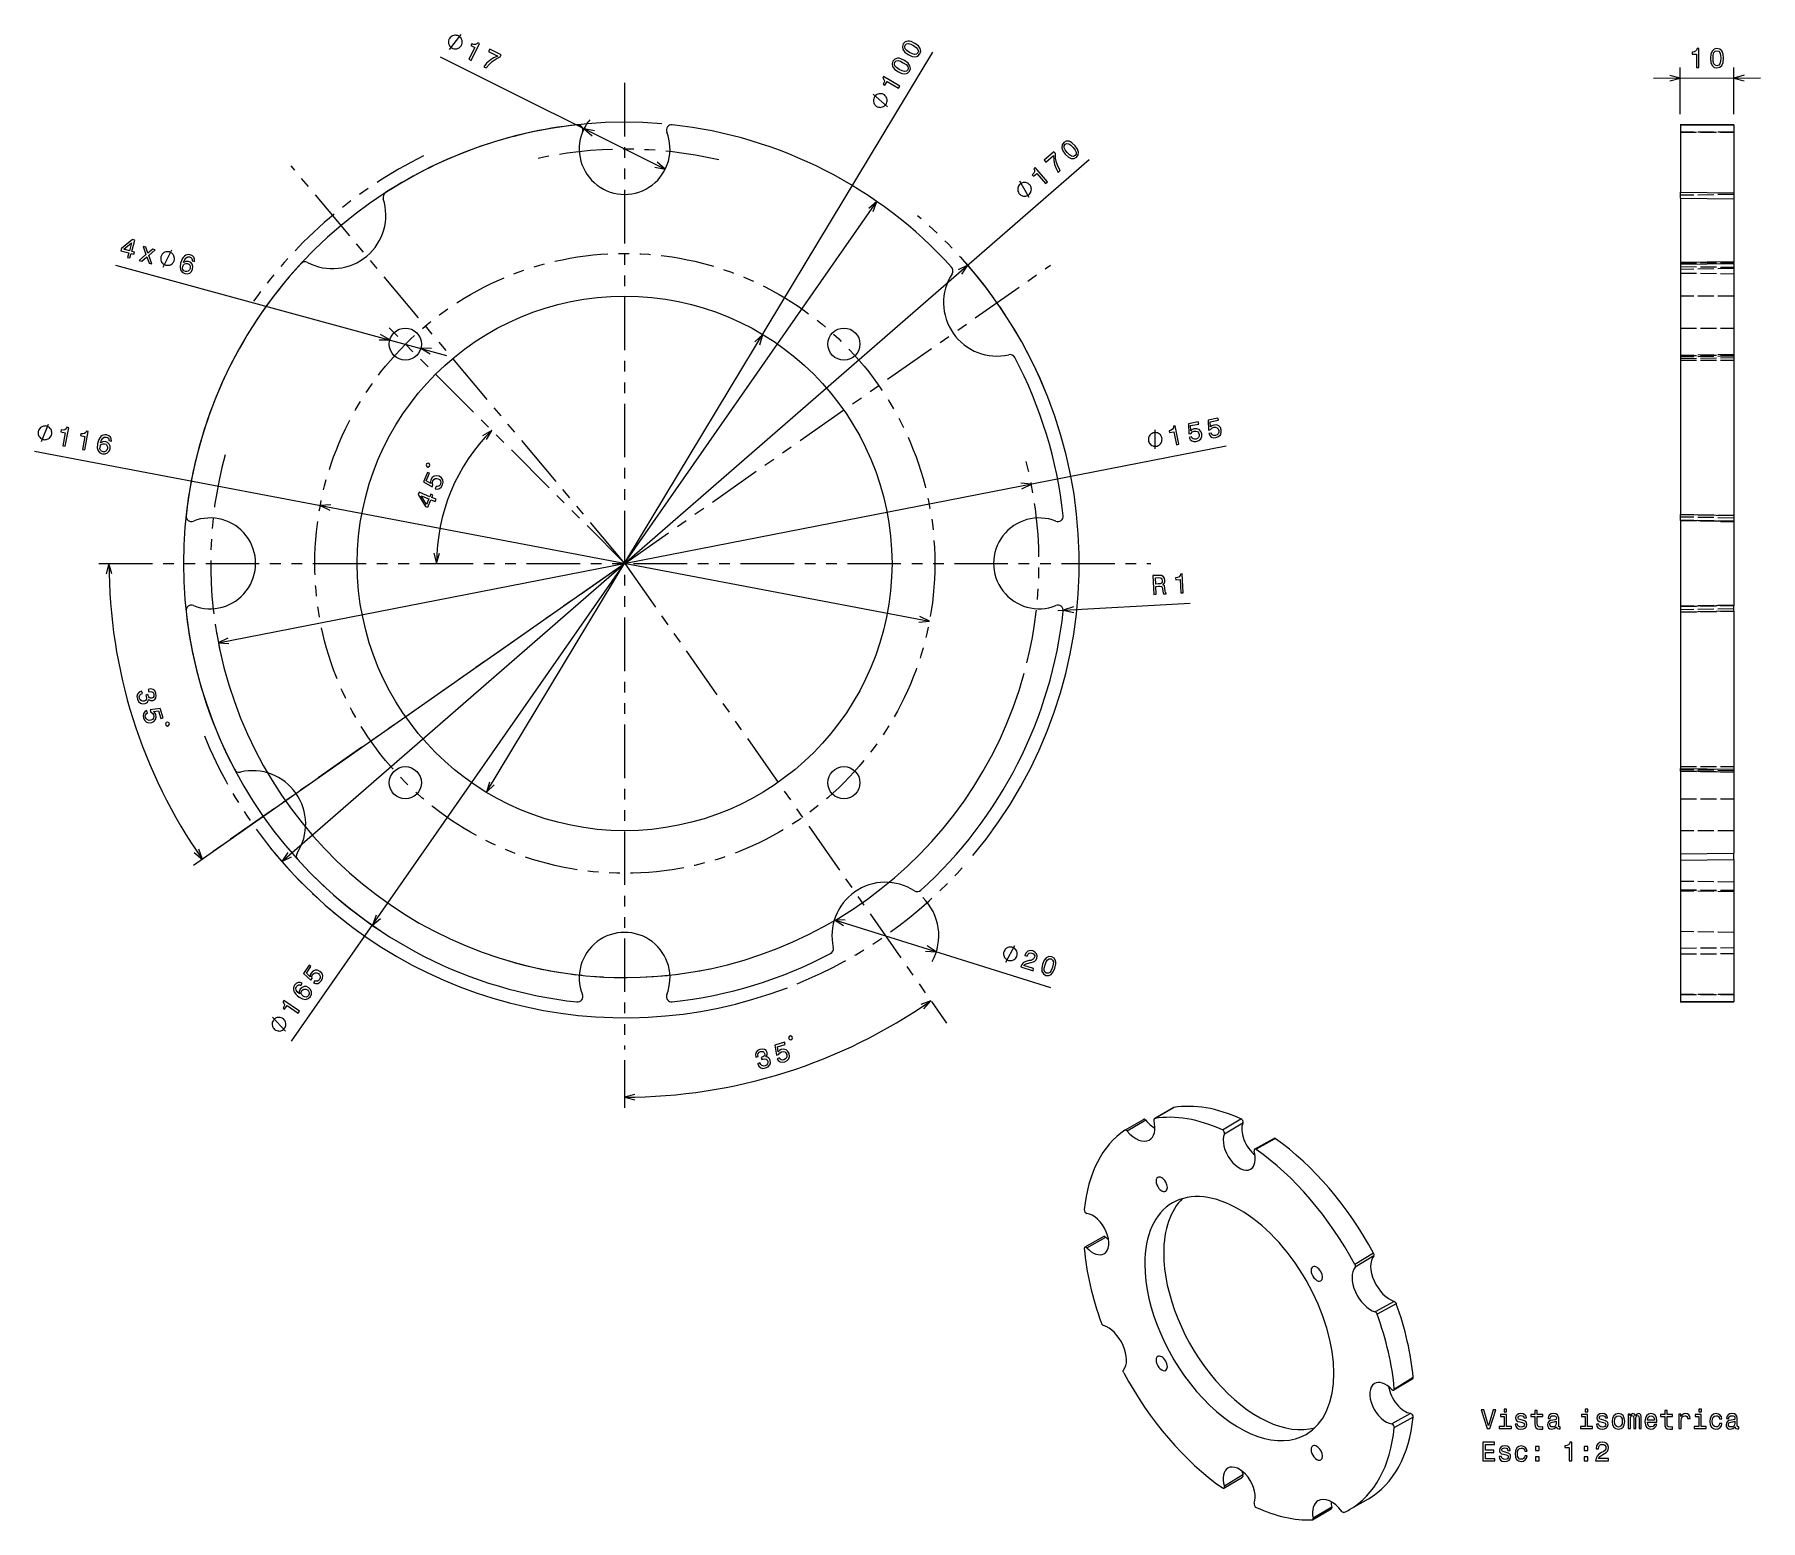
# Model space of a CAD drawing. Extents: x 23 to 346, y 13 to 291.
import ezdxf

# ---------------------------------------------------------------- set-up
doc = ezdxf.new("R2010")
doc.units = 0
doc.linetypes.add('DASHED', pattern=[15, 12, -3])
doc.linetypes.add('PHANTOM', pattern=[20, 10, -2, 2, -2, 2, -2])
doc.layers.get('0').update_dxf_attribs({"linetype": 'CONTINUOUS'})

msp = doc.modelspace()

# ---------------------------------------------------------------- linework, layer by layer
at = {"color": 7}
for p, q in [((107.33, 149.01), (190.77, 287.41)), ((98.66, 286.54), (140.74, 265.53)), ((69.05, 136.07), (220.04, 267.34)), ((70.85, 102.45), (180.31, 259.51)), ((37.95, 247.61), (99.85, 230.73)), ((330.57, 247.77), (330.57, 200.94)), ((340.57, 247.91), (340.57, 200.75)), ((57.15, 176.98), (245.64, 213.78)), ((22.79, 212.79), (190.13, 181.01)), ((131.54, 190.68), (52.53, 135.33)), ((214.16, 183.01), (238.87, 184.41)), ((330.57, 182.71), (330.57, 153.48)), ((340.57, 182.91), (340.57, 153.32)), ((330.57, 136.3), (330.57, 109.83)), ((340.57, 136.43), (340.57, 109.81)), ((172.36, 125.19), (212.8, 112.51))]:
    msp.add_line(p, q, dxfattribs=at)
at = {"color": 8, "ltscale": 0.218583}
for p, q in [((330.56, 275.83), (330.54, 284.57)), ((340.56, 275.85), (340.54, 284.59))]:
    msp.add_line(p, q, dxfattribs=at)
at = {"color": 7, "linetype": 'PHANTOM'}
for p, q in [((133.14, 281.68), (133.14, 100.91)), ((133.18, 191.83), (70.76, 266.16)), ((133.18, 191.83), (212.78, 247.59)), ((133.18, 191.83), (89.1, 235.86)), ((34.82, 191.83), (231.54, 191.83)), ((133.18, 191.83), (55.33, 137.34)), ((133.18, 191.83), (193.36, 105.81))]:
    msp.add_line(p, q, dxfattribs=at)
at = {"color": 8}
msp.add_line((325.55, 282.56), (345.55, 282.6), dxfattribs=at)
at = {"color": 7, "ltscale": 0.250055}
for p, q in [((340.57, 273.85), (330.56, 273.83)), ((330.56, 273.83), (340.57, 273.85)), ((330.56, 109.83), (340.57, 109.8)), ((340.57, 109.8), (330.56, 109.83))]:
    msp.add_line(p, q, dxfattribs=at)
at = {"color": 7, "linetype": 'DASHED', "ltscale": 0.250001}
for p, q in [((330.57, 273.82), (340.57, 273.84)), ((340.57, 109.81), (330.57, 109.83))]:
    msp.add_line(p, q, dxfattribs=at)
at = {"color": 7, "ltscale": 0.250001}
for p, q in [((340.57, 273.84), (330.57, 273.82)), ((330.57, 109.83), (340.57, 109.81))]:
    msp.add_line(p, q, dxfattribs=at)
at = {"color": 7, "ltscale": 0.000153351}
msp.add_line((330.57, 273.83), (330.57, 273.82), dxfattribs=at)
at = {"color": 7, "ltscale": 0.314198}
msp.add_line((330.57, 273.82), (330.57, 261.25), dxfattribs=at)
at = {"color": 7, "linetype": 'DASHED', "ltscale": 0.25}
for p, q in [((330.57, 272.46), (340.57, 272.48)), ((340.57, 272.48), (330.57, 272.46)), ((340.57, 241.83), (330.57, 241.83)), ((330.57, 235.84), (340.57, 235.84)), ((330.57, 235.84), (340.57, 235.84)), ((330.57, 229.84), (340.57, 229.84)), ((330.57, 229.84), (340.57, 229.84)), ((330.57, 153.81), (340.57, 153.81)), ((330.57, 153.81), (340.57, 153.81)), ((330.57, 147.81), (340.57, 147.81)), ((330.57, 147.81), (340.57, 147.81)), ((340.57, 141.83), (330.57, 141.83)), ((340.57, 111.17), (330.57, 111.19)), ((330.57, 111.19), (340.57, 111.17))]:
    msp.add_line(p, q, dxfattribs=at)
at = {"color": 7, "ltscale": 0.000146484}
msp.add_line((340.57, 273.84), (340.57, 273.85), dxfattribs=at)
at = {"color": 7, "ltscale": 0.317216}
msp.add_line((340.57, 273.84), (340.57, 261.15), dxfattribs=at)
at = {"color": 7, "ltscale": 0.250012}
msp.add_line((330.57, 261.25), (340.57, 261.15), dxfattribs=at)
at = {"color": 7, "ltscale": 0.028815}
msp.add_line((330.57, 260.1), (330.57, 261.25), dxfattribs=at)
at = {"color": 7, "linetype": 'DASHED', "ltscale": 0.250038}
for p, q in [((340.57, 260.84), (330.57, 260.66)), ((340.57, 246.95), (330.57, 246.78)), ((340.57, 230.59), (330.57, 230.42)), ((340.57, 200.31), (330.57, 200.49)), ((340.57, 200.31), (330.57, 200.49)), ((340.57, 183.34), (330.57, 183.16)), ((340.57, 183.34), (330.57, 183.16)), ((340.57, 153.06), (330.57, 153.24)), ((340.57, 132.19), (330.57, 132.36)), ((340.57, 122.81), (330.57, 122.99))]:
    msp.add_line(p, q, dxfattribs=at)
at = {"color": 7, "ltscale": 0.300177}
msp.add_line((330.57, 260.1), (330.57, 248.09), dxfattribs=at)
at = {"color": 7, "ltscale": 0.250011}
msp.add_line((330.57, 260.1), (340.57, 260.01), dxfattribs=at)
at = {"color": 7, "ltscale": 0.028687}
msp.add_line((340.57, 261.15), (340.57, 260.01), dxfattribs=at)
at = {"color": 7, "ltscale": 0.298632}
msp.add_line((340.57, 260.01), (340.57, 248.06), dxfattribs=at)
at = {"color": 7, "ltscale": 0.250127}
msp.add_line((340.57, 248.23), (330.57, 248.09), dxfattribs=at)
at = {"color": 7, "linetype": 'DASHED', "ltscale": 0.250023}
for p, q in [((330.57, 247.98), (340.57, 248.11)), ((330.57, 247.35), (340.57, 247.22))]:
    msp.add_line(p, q, dxfattribs=at)
at = {"color": 7, "ltscale": 0.008049}
msp.add_line((330.57, 248.09), (330.57, 247.77), dxfattribs=at)
at = {"color": 7, "linetype": 'DASHED', "ltscale": 0.004768}
msp.add_line((330.57, 248.09), (330.57, 247.9), dxfattribs=at)
at = {"color": 7, "ltscale": 0.250022}
msp.add_line((330.57, 247.77), (340.57, 247.91), dxfattribs=at)
at = {"color": 7, "linetype": 'DASHED', "ltscale": 0.250021}
msp.add_line((330.57, 246.13), (340.57, 246), dxfattribs=at)
at = {"color": 7, "ltscale": 0.008009}
msp.add_line((340.57, 247.91), (340.57, 248.23), dxfattribs=at)
at = {"color": 7, "linetype": 'DASHED', "ltscale": 0.250069}
msp.add_line((340.57, 230.87), (330.57, 230.71), dxfattribs=at)
at = {"color": 7, "linetype": 'DASHED', "ltscale": 0.250032}
for p, q in [((330.57, 230.68), (340.57, 230.84)), ((330.57, 152.97), (340.57, 152.81))]:
    msp.add_line(p, q, dxfattribs=at)
at = {"color": 7, "linetype": 'DASHED', "ltscale": 0.250033}
msp.add_line((330.57, 230.17), (340.57, 230.33), dxfattribs=at)
at = {"color": 7, "linetype": 'DASHED', "ltscale": 0.250049}
for p, q in [((340.57, 200.75), (330.57, 200.94)), ((330.57, 182.71), (340.57, 182.91))]:
    msp.add_line(p, q, dxfattribs=at)
at = {"color": 7, "ltscale": 0.250049}
for p, q in [((330.57, 200.94), (340.57, 200.75)), ((340.57, 182.91), (330.57, 182.71))]:
    msp.add_line(p, q, dxfattribs=at)
at = {"color": 7, "ltscale": 0.027768}
for p, q in [((330.57, 199.83), (330.57, 200.94)), ((330.57, 183.82), (330.57, 182.71))]:
    msp.add_line(p, q, dxfattribs=at)
at = {"color": 7, "ltscale": 0.027708}
for p, q in [((340.57, 200.75), (340.57, 199.64)), ((340.57, 182.91), (340.57, 184.01))]:
    msp.add_line(p, q, dxfattribs=at)
at = {"color": 7, "linetype": 'DASHED', "ltscale": 0.250046}
for p, q in [((340.57, 199.71), (330.57, 199.9)), ((330.57, 199.9), (340.57, 199.71)), ((330.57, 183.75), (340.57, 183.94)), ((340.57, 183.94), (330.57, 183.75))]:
    msp.add_line(p, q, dxfattribs=at)
at = {"color": 7, "ltscale": 0.400372}
msp.add_line((330.57, 199.83), (330.57, 183.82), dxfattribs=at)
at = {"color": 7, "linetype": 'DASHED', "ltscale": 0.250051}
for p, q in [((330.57, 199.83), (340.57, 199.64)), ((340.57, 184.01), (330.57, 183.82))]:
    msp.add_line(p, q, dxfattribs=at)
at = {"color": 7, "ltscale": 0.250051}
for p, q in [((340.57, 199.64), (330.57, 199.83)), ((330.57, 183.82), (340.57, 184.01))]:
    msp.add_line(p, q, dxfattribs=at)
at = {"color": 7, "ltscale": 0.394546}
msp.add_line((340.57, 199.64), (340.57, 183.86), dxfattribs=at)
at = {"color": 7, "linetype": 'DASHED', "ltscale": 0.002727}
msp.add_line((330.57, 183.82), (330.57, 183.71), dxfattribs=at)
at = {"color": 7, "ltscale": 0.250033}
msp.add_line((330.57, 153.48), (340.57, 153.32), dxfattribs=at)
at = {"color": 7, "ltscale": 0.013383}
msp.add_line((330.57, 152.94), (330.57, 153.48), dxfattribs=at)
at = {"color": 7, "ltscale": 0.385635}
msp.add_line((330.57, 152.94), (330.57, 137.52), dxfattribs=at)
at = {"color": 7, "ltscale": 0.250069}
msp.add_line((340.57, 152.78), (330.57, 152.94), dxfattribs=at)
at = {"color": 7, "ltscale": 0.013334}
msp.add_line((340.57, 153.32), (340.57, 152.78), dxfattribs=at)
at = {"color": 7, "ltscale": 0.378387}
msp.add_line((340.57, 152.78), (340.57, 137.65), dxfattribs=at)
at = {"color": 7, "ltscale": 0.250021}
msp.add_line((330.57, 137.52), (340.57, 137.65), dxfattribs=at)
at = {"color": 7, "ltscale": 0.030488}
msp.add_line((330.57, 137.52), (330.57, 136.3), dxfattribs=at)
at = {"color": 7, "ltscale": 0.250023}
msp.add_line((330.57, 136.3), (340.57, 136.43), dxfattribs=at)
at = {"color": 7, "ltscale": 0.03036}
msp.add_line((340.57, 136.43), (340.57, 137.65), dxfattribs=at)
at = {"color": 7, "linetype": 'DASHED', "ltscale": 0.250019}
for p, q in [((330.57, 130.81), (340.57, 130.69)), ((330.57, 130.71), (340.57, 130.59))]:
    msp.add_line(p, q, dxfattribs=at)
at = {"color": 7, "linetype": 'DASHED', "ltscale": 0.250151}
msp.add_line((340.57, 130.43), (330.57, 130.55), dxfattribs=at)
at = {"color": 7, "linetype": 'DASHED', "ltscale": 0.250008}
msp.add_line((330.57, 119.89), (340.57, 119.97), dxfattribs=at)
at = {"color": 7, "linetype": 'DASHED', "ltscale": 0.250009}
msp.add_line((330.57, 118.78), (340.57, 118.86), dxfattribs=at)
at = {"color": 7, "ltscale": 0.00015316}
msp.add_line((330.57, 109.83), (330.57, 109.83), dxfattribs=at)
at = {"color": 7, "ltscale": 0.000146675}
msp.add_line((340.57, 109.81), (340.57, 109.8), dxfattribs=at)
at = {"color": 7, "ltscale": 0.222692}
msp.add_line((133.14, 98.91), (133.14, 90), dxfattribs=at)
at = {"color": 7, "ltscale": 0.100768}
msp.add_line((226.7, 85.84), (230.19, 87.85), dxfattribs=at)
at = {"color": 7, "ltscale": 0.100769}
msp.add_line((230.61, 87.68), (227.12, 85.67), dxfattribs=at)
at = {"color": 7, "ltscale": 0.103375}
msp.add_line((232.22, 88), (235.81, 90.05), dxfattribs=at)
at = {"color": 7, "ltscale": 0.103352}
msp.add_line((235.86, 90.07), (232.27, 88.02), dxfattribs=at)
at = {"color": 7, "ltscale": 0.10095}
msp.add_line((244.93, 85.89), (248.4, 87.96), dxfattribs=at)
at = {"color": 7, "ltscale": 0.101027}
for p, q in [((245.3, 85.12), (248.77, 87.19)), ((280.13, 32.87), (276.6, 30.9))]:
    msp.add_line(p, q, dxfattribs=at)
at = {"color": 7, "ltscale": 0.000277976}
msp.add_line((226.69, 85.83), (226.7, 85.84), dxfattribs=at)
at = {"color": 7, "ltscale": 0.103017}
for p, q in [((250.95, 82.3), (254.56, 84.29)), ((280.51, 39.34), (276.98, 37.21))]:
    msp.add_line(p, q, dxfattribs=at)
at = {"color": 7, "ltscale": 0.102982}
for p, q in [((254.84, 84.24), (251.24, 82.25)), ((277.08, 37.48), (280.61, 39.61))]:
    msp.add_line(p, q, dxfattribs=at)
at = {"color": 7, "ltscale": 0.101232}
msp.add_line((222.73, 65.92), (219.19, 63.96), dxfattribs=at)
at = {"color": 7, "ltscale": 0.10116}
for p, q in [((219.57, 63.83), (223.11, 65.79)), ((248.77, 21.35), (245.3, 19.27))]:
    msp.add_line(p, q, dxfattribs=at)
at = {"color": 7, "ltscale": 0.102151}
msp.add_line((273.19, 62.84), (269.7, 60.72), dxfattribs=at)
at = {"color": 7, "ltscale": 0.10212}
msp.add_line((273.23, 62.32), (269.74, 60.2), dxfattribs=at)
at = {"color": 7, "ltscale": 0.101672}
msp.add_line((277.05, 53.8), (273.49, 51.85), dxfattribs=at)
at = {"color": 7, "ltscale": 0.101694}
msp.add_line((277.45, 53.37), (273.88, 51.41), dxfattribs=at)
at = {"color": 7, "ltscale": 0.100949}
msp.add_line((280.61, 32.17), (277.08, 30.2), dxfattribs=at)
at = {"color": 7, "ltscale": 0.101231}
msp.add_line((245.22, 18.87), (248.69, 20.96), dxfattribs=at)
at = {"color": 7, "ltscale": 0.102063}
msp.add_line((268.71, 14.86), (272.25, 16.9), dxfattribs=at)
at = {"color": 7, "ltscale": 0.100875}
msp.add_line((261.79, 12.96), (265.27, 15), dxfattribs=at)
at = {"color": 7, "ltscale": 0.100836}
msp.add_line((265.36, 15.33), (261.88, 13.29), dxfattribs=at)
at = {"color": 7}
for points in [[(102.63, 288.75), (102.68, 288.85), (102.74, 289.09), (102.76, 289.27), (102.76, 289.4), (102.74, 289.61), (102.66, 289.85), (102.55, 290.03), (102.48, 290.13), (102.34, 290.26), (102.16, 290.42), (102.06, 290.47), (101.95, 290.52), (101.72, 290.57), (101.54, 290.6), (101.41, 290.6), (101.2, 290.57), (100.96, 290.5), (100.78, 290.39), (100.68, 290.31), (100.54, 290.18), (100.39, 290), (100.34, 289.9), (100.28, 289.79), (100.23, 289.56), (100.21, 289.37), (100.21, 289.24), (100.23, 289.03), (100.31, 288.8), (100.42, 288.62), (100.49, 288.51), (100.62, 288.38), (100.81, 288.23), (100.91, 288.17), (101.02, 288.12), (101.25, 288.07), (101.43, 288.04), (101.56, 288.04), (101.77, 288.07), (102.01, 288.15), (102.19, 288.25), (102.29, 288.33), (102.42, 288.46), (102.58, 288.64)], [(104.02, 286.1), (104.43, 285.89), (106.01, 289.05), (105.7, 289.2), (105.48, 288.97), (105.23, 288.86), (104.93, 288.88), (104.56, 289.01), (104.4, 288.69), (105.14, 288.33)], [(106.82, 284.7), (107.27, 284.48), (107.8, 285.15), (108.4, 285.71), (109.1, 286.17), (109.88, 286.53), (110.07, 286.91), (107.92, 287.98), (107.71, 287.57), (109.43, 286.71), (108.63, 286.35), (107.94, 285.9), (107.34, 285.36)], [(186.18, 286.99), (186.9, 286.64), (187.5, 286.55), (187.99, 286.7), (188.36, 287.09), (188.53, 287.59), (188.43, 288.1), (188.07, 288.59), (187.43, 289.06), (186.72, 289.4), (186.4, 289.48), (186.11, 289.5), (185.62, 289.35), (185.25, 288.96), (185.08, 288.46), (185.18, 287.95), (185.54, 287.46)], [(186.43, 287.4), (185.93, 287.75), (185.62, 288.08), (185.51, 288.41), (185.61, 288.75), (185.86, 288.99), (186.2, 289.05), (186.64, 288.93), (187.18, 288.65), (187.69, 288.3), (188, 287.96), (188.1, 287.64), (188, 287.31), (187.75, 287.06), (187.42, 287), (186.98, 287.12)], [(184.25, 283.79), (184.97, 283.44), (185.57, 283.35), (186.06, 283.5), (186.43, 283.89), (186.6, 284.39), (186.5, 284.9), (186.14, 285.39), (185.5, 285.86), (184.79, 286.2), (184.47, 286.28), (184.18, 286.3), (183.69, 286.15), (183.32, 285.76), (183.15, 285.26), (183.25, 284.75), (183.61, 284.26)], [(184.5, 284.2), (184, 284.55), (183.69, 284.89), (183.58, 285.21), (183.68, 285.55), (183.93, 285.79), (184.27, 285.85), (184.71, 285.73), (185.25, 285.45), (185.76, 285.1), (186.07, 284.76), (186.17, 284.44), (186.07, 284.11), (185.83, 283.86), (185.49, 283.8), (185.05, 283.92)], [(184.37, 280.67), (184.6, 281.06), (181.58, 282.88), (181.41, 282.59), (181.62, 282.35), (181.71, 282.09), (181.67, 281.79), (181.5, 281.44), (181.81, 281.25), (182.23, 281.95)], [(181.61, 279.49), (181.51, 279.55), (181.28, 279.62), (181.1, 279.66), (180.97, 279.67), (180.76, 279.66), (180.52, 279.6), (180.33, 279.52), (180.22, 279.45), (180.08, 279.33), (179.91, 279.16), (179.85, 279.06), (179.79, 278.96), (179.72, 278.73), (179.68, 278.55), (179.67, 278.42), (179.68, 278.21), (179.74, 277.97), (179.83, 277.78), (179.9, 277.67), (180.02, 277.52), (180.19, 277.35), (180.29, 277.29), (180.39, 277.23), (180.62, 277.16), (180.8, 277.12), (180.93, 277.11), (181.14, 277.12), (181.38, 277.18), (181.57, 277.27), (181.68, 277.34), (181.82, 277.46), (181.99, 277.63), (182.05, 277.73), (182.11, 277.83), (182.18, 278.06), (182.22, 278.24), (182.23, 278.37), (182.22, 278.58), (182.16, 278.82), (182.07, 279.01), (182, 279.12), (181.88, 279.26), (181.71, 279.43)], [(214.23, 264.94), (214.61, 265.28), (214.19, 266.01), (213.9, 266.79), (213.74, 267.61), (213.71, 268.47), (213.43, 268.79), (211.62, 267.21), (211.92, 266.87), (213.37, 268.12), (213.4, 267.25), (213.55, 266.43), (213.82, 265.67)], [(215.54, 268.35), (216.12, 267.8), (216.66, 267.53), (217.18, 267.52), (217.64, 267.78), (217.96, 268.2), (218.02, 268.71), (217.83, 269.29), (217.37, 269.94), (216.79, 270.48), (216.51, 270.65), (216.24, 270.76), (215.73, 270.77), (215.26, 270.51), (214.95, 270.08), (214.89, 269.57), (215.08, 268.99)], [(215.9, 268.66), (215.53, 269.15), (215.34, 269.56), (215.34, 269.91), (215.54, 270.2), (215.85, 270.35), (216.19, 270.3), (216.57, 270.05), (217, 269.62), (217.38, 269.13), (217.57, 268.72), (217.57, 268.37), (217.37, 268.09), (217.06, 267.93), (216.72, 267.98), (216.34, 268.23)], [(211.87, 262.89), (212.22, 263.19), (209.9, 265.85), (209.65, 265.63), (209.78, 265.34), (209.78, 265.06), (209.65, 264.79), (209.38, 264.51), (209.62, 264.24), (210.24, 264.77)], [(208.89, 262.62), (208.81, 262.71), (208.62, 262.85), (208.46, 262.94), (208.34, 262.99), (208.13, 263.04), (207.89, 263.06), (207.68, 263.03), (207.55, 263), (207.38, 262.93), (207.17, 262.82), (207.08, 262.75), (206.99, 262.67), (206.85, 262.47), (206.76, 262.31), (206.71, 262.19), (206.66, 261.99), (206.64, 261.74), (206.66, 261.53), (206.7, 261.41), (206.77, 261.24), (206.88, 261.02), (206.95, 260.94), (207.03, 260.85), (207.23, 260.71), (207.39, 260.62), (207.51, 260.57), (207.71, 260.51), (207.96, 260.49), (208.16, 260.52), (208.29, 260.55), (208.46, 260.62), (208.68, 260.73), (208.76, 260.81), (208.85, 260.89), (208.99, 261.08), (209.08, 261.24), (209.13, 261.36), (209.19, 261.56), (209.21, 261.81), (209.18, 262.02), (209.15, 262.15), (209.08, 262.32), (208.97, 262.53)], [(40.2, 249.06), (40.64, 248.94), (40.87, 249.78), (41.35, 249.65), (41.46, 250.04), (40.98, 250.17), (41.54, 252.25), (41.1, 252.37), (39.07, 250.73), (38.95, 250.3), (40.43, 249.9)], [(39.46, 250.58), (40.95, 251.8), (40.54, 250.29)], [(42.85, 248.34), (43.79, 249.18), (44.21, 247.97), (44.72, 247.83), (44.16, 249.43), (45.38, 250.46), (44.89, 250.59), (43.99, 249.82), (43.61, 250.94), (43.11, 251.08), (43.63, 249.57), (42.34, 248.48)], [(48.91, 248.5), (48.94, 248.62), (48.94, 248.86), (48.93, 249.04), (48.91, 249.17), (48.84, 249.37), (48.72, 249.58), (48.58, 249.74), (48.48, 249.83), (48.33, 249.93), (48.12, 250.05), (48.01, 250.08), (47.89, 250.11), (47.65, 250.12), (47.47, 250.11), (47.34, 250.08), (47.14, 250.01), (46.93, 249.89), (46.77, 249.75), (46.68, 249.66), (46.58, 249.5), (46.46, 249.29), (46.43, 249.18), (46.4, 249.07), (46.4, 248.83), (46.41, 248.64), (46.43, 248.51), (46.5, 248.31), (46.62, 248.1), (46.76, 247.94), (46.86, 247.85), (47.01, 247.75), (47.22, 247.63), (47.33, 247.6), (47.44, 247.57), (47.68, 247.57), (47.87, 247.58), (48, 247.6), (48.2, 247.67), (48.41, 247.79), (48.57, 247.93), (48.66, 248.03), (48.76, 248.18), (48.88, 248.39)], [(52.72, 248.3), (52.73, 248.72), (52.6, 249.07), (52.32, 249.35), (51.91, 249.53), (51.61, 249.57), (51.34, 249.55), (51.08, 249.46), (50.83, 249.29), (50.61, 249.06), (50.42, 248.77), (50.25, 248.4), (50.11, 247.97), (50, 247.26), (50.1, 246.7), (50.4, 246.29), (50.9, 246.04), (51.39, 246), (51.82, 246.13), (52.15, 246.43), (52.36, 246.86), (52.4, 247.35), (52.27, 247.77), (51.99, 248.08), (51.58, 248.28), (51.09, 248.31), (50.67, 248.12), (50.89, 248.64), (51.15, 248.98), (51.45, 249.14), (51.8, 249.13), (52.04, 249.03), (52.19, 248.87), (52.27, 248.67), (52.27, 248.42)], [(51.88, 246.99), (51.75, 246.7), (51.55, 246.5), (51.28, 246.4), (51, 246.43), (50.72, 246.56), (50.55, 246.77), (50.47, 247.04), (50.51, 247.36), (50.64, 247.65), (50.84, 247.84), (51.1, 247.92), (51.42, 247.89), (51.67, 247.77), (51.84, 247.57), (51.91, 247.3)], [(26.01, 216), (26.03, 216.11), (26.02, 216.35), (25.99, 216.54), (25.96, 216.66), (25.88, 216.86), (25.74, 217.06), (25.59, 217.21), (25.48, 217.29), (25.32, 217.38), (25.1, 217.48), (24.99, 217.5), (24.87, 217.52), (24.63, 217.51), (24.45, 217.48), (24.33, 217.45), (24.13, 217.37), (23.93, 217.23), (23.78, 217.08), (23.7, 216.97), (23.61, 216.81), (23.51, 216.59), (23.49, 216.48), (23.47, 216.36), (23.48, 216.12), (23.5, 215.94), (23.54, 215.82), (23.62, 215.62), (23.76, 215.42), (23.91, 215.27), (24.02, 215.19), (24.18, 215.1), (24.39, 215), (24.51, 214.98), (24.62, 214.96), (24.86, 214.97), (25.05, 214.99), (25.17, 215.03), (25.37, 215.11), (25.57, 215.25), (25.72, 215.4), (25.8, 215.51), (25.89, 215.67), (25.99, 215.88)], [(28.07, 213.83), (28.52, 213.74), (29.18, 217.2), (28.84, 217.27), (28.69, 216.98), (28.48, 216.81), (28.18, 216.75), (27.8, 216.78), (27.73, 216.43), (28.53, 216.27)], [(31.74, 213.13), (32.19, 213.04), (32.85, 216.51), (32.51, 216.57), (32.36, 216.29), (32.15, 216.12), (31.85, 216.05), (31.47, 216.08), (31.4, 215.73), (32.2, 215.58)], [(233.62, 215.25), (233.6, 215.37), (233.5, 215.59), (233.41, 215.75), (233.33, 215.85), (233.18, 216), (232.97, 216.14), (232.78, 216.22), (232.65, 216.25), (232.47, 216.28), (232.23, 216.29), (232.12, 216.27), (232, 216.25), (231.79, 216.14), (231.62, 216.05), (231.52, 215.97), (231.37, 215.82), (231.23, 215.62), (231.15, 215.43), (231.12, 215.3), (231.09, 215.12), (231.08, 214.88), (231.1, 214.76), (231.13, 214.65), (231.23, 214.43), (231.32, 214.27), (231.4, 214.17), (231.55, 214.02), (231.75, 213.88), (231.95, 213.8), (232.07, 213.76), (232.25, 213.74), (232.49, 213.73), (232.61, 213.75), (232.72, 213.77), (232.94, 213.87), (233.1, 213.96), (233.21, 214.04), (233.35, 214.19), (233.49, 214.4), (233.57, 214.59), (233.61, 214.72), (233.63, 214.9), (233.65, 215.14)], [(236.34, 214), (236.79, 214.09), (236.12, 217.55), (235.78, 217.48), (235.75, 217.16), (235.61, 216.93), (235.36, 216.75), (234.99, 216.64), (235.06, 216.29), (235.86, 216.45)], [(238.69, 215.39), (238.88, 215.01), (239.19, 214.74), (239.58, 214.61), (240.05, 214.62), (240.53, 214.81), (240.88, 215.13), (241.05, 215.56), (241.05, 216.08), (240.87, 216.52), (240.56, 216.84), (240.15, 217), (239.65, 216.99), (239.29, 216.85), (239.04, 216.63), (238.99, 217.59), (240.5, 217.88), (240.42, 218.29), (238.58, 217.93), (238.67, 216.05), (239.06, 216.13), (239.3, 216.42), (239.65, 216.58), (239.98, 216.58), (240.26, 216.47), (240.46, 216.26), (240.57, 215.96), (240.58, 215.64), (240.47, 215.36), (240.25, 215.16), (239.95, 215.05), (239.68, 215.03), (239.46, 215.1), (239.28, 215.25), (239.15, 215.48)], [(242.36, 216.11), (242.55, 215.72), (242.85, 215.45), (243.25, 215.32), (243.72, 215.34), (244.2, 215.53), (244.54, 215.84), (244.72, 216.28), (244.71, 216.79), (244.54, 217.24), (244.23, 217.55), (243.82, 217.71), (243.32, 217.7), (242.96, 217.57), (242.7, 217.35), (242.66, 218.3), (244.17, 218.6), (244.09, 219), (242.25, 218.64), (242.33, 216.77), (242.73, 216.85), (242.97, 217.14), (243.32, 217.29), (243.65, 217.3), (243.92, 217.19), (244.12, 216.97), (244.24, 216.67), (244.24, 216.35), (244.13, 216.08), (243.92, 215.88), (243.62, 215.76), (243.35, 215.74), (243.13, 215.82), (242.94, 215.97), (242.82, 216.2)], [(37.16, 214.7), (37.15, 215.12), (36.98, 215.46), (36.68, 215.71), (36.26, 215.86), (35.96, 215.88), (35.69, 215.83), (35.44, 215.72), (35.21, 215.54), (35.01, 215.3), (34.84, 214.99), (34.69, 214.61), (34.59, 214.17), (34.53, 213.45), (34.68, 212.89), (35.01, 212.51), (35.53, 212.31), (36.03, 212.31), (36.44, 212.47), (36.74, 212.79), (36.92, 213.24), (36.92, 213.73), (36.76, 214.13), (36.45, 214.43), (36.03, 214.59), (35.54, 214.58), (35.14, 214.36), (35.32, 214.89), (35.55, 215.26), (35.84, 215.44), (36.19, 215.46), (36.43, 215.37), (36.6, 215.23), (36.69, 215.03), (36.71, 214.79)], [(36.44, 213.33), (36.32, 213.02), (36.14, 212.81), (35.88, 212.7), (35.6, 212.7), (35.31, 212.8), (35.12, 213), (35.02, 213.27), (35.04, 213.59), (35.15, 213.88), (35.33, 214.09), (35.58, 214.2), (35.9, 214.19), (36.16, 214.09), (36.34, 213.9), (36.44, 213.64)], [(96.65, 209.98), (96.74, 210.2), (96.61, 210.5), (96.4, 210.59), (96.09, 210.46), (96, 210.25), (96.13, 209.94), (96.35, 209.85)], [(97.71, 205.79), (98.14, 205.73), (98.53, 205.83), (98.86, 206.09), (99.1, 206.49), (99.22, 207), (99.14, 207.46), (98.87, 207.84), (98.44, 208.13), (97.98, 208.23), (97.54, 208.14), (97.18, 207.88), (96.91, 207.46), (96.83, 207.09), (96.87, 206.76), (96.05, 207.25), (96.64, 208.67), (96.25, 208.82), (95.54, 207.1), (97.15, 206.13), (97.3, 206.5), (97.19, 206.86), (97.26, 207.24), (97.43, 207.52), (97.68, 207.68), (97.96, 207.73), (98.28, 207.66), (98.55, 207.49), (98.72, 207.25), (98.77, 206.96), (98.7, 206.64), (98.56, 206.41), (98.38, 206.26), (98.15, 206.19), (97.89, 206.22)], [(97.71, 203.4), (97.89, 203.82), (97.09, 204.15), (97.28, 204.61), (96.9, 204.76), (96.71, 204.3), (94.72, 205.13), (94.55, 204.7), (95.91, 202.48), (96.32, 202.31), (96.91, 203.73)], [(96.11, 202.85), (95.09, 204.48), (96.54, 203.88)], [(232.09, 186.03), (232.56, 186.06), (232.48, 187.53), (232.95, 187.56), (233.31, 187.56), (233.53, 187.51), (233.66, 187.35), (233.73, 187.05), (233.78, 186.6), (233.83, 186.31), (233.9, 186.13), (234.43, 186.16), (234.42, 186.26), (234.3, 186.39), (234.24, 186.65), (234.18, 187.21), (234.07, 187.63), (233.94, 187.75), (233.76, 187.84), (233.95, 187.98), (234.08, 188.16), (234.16, 188.39), (234.18, 188.65), (234.08, 189.07), (233.86, 189.38), (233.52, 189.55), (233.06, 189.59), (231.89, 189.53)], [(232.96, 189.16), (233.26, 189.14), (233.49, 189.06), (233.63, 188.89), (233.69, 188.62), (233.66, 188.32), (233.53, 188.14), (233.31, 188.03), (232.99, 187.99), (232.45, 187.96), (232.39, 189.12)], [(237.15, 186.32), (237.61, 186.34), (237.41, 189.86), (237.07, 189.84), (237, 189.53), (236.83, 189.31), (236.56, 189.18), (236.18, 189.12), (236.2, 188.76), (237.01, 188.8)], [(42.81, 167.95), (42.77, 167.94), (42.34, 167.72), (42.06, 167.39), (41.95, 166.96), (42.02, 166.46), (42.26, 165.99), (42.59, 165.68), (43, 165.55), (43.46, 165.6), (43.73, 165.72), (43.93, 165.9), (44.05, 166.13), (44.11, 166.4), (44.47, 166.17), (44.92, 166.19), (45.27, 166.38), (45.49, 166.68), (45.56, 167.07), (45.48, 167.55), (45.26, 167.96), (44.95, 168.23), (44.54, 168.34), (44.07, 168.27), (44.04, 168.26), (44.17, 167.83), (44.49, 167.89), (44.75, 167.83), (44.95, 167.67), (45.09, 167.41), (45.13, 167.14), (45.09, 166.93), (44.96, 166.77), (44.75, 166.65), (44.5, 166.62), (44.31, 166.69), (44.15, 166.86), (44.03, 167.12), (43.98, 167.31), (43.6, 167.19), (43.68, 166.96), (43.73, 166.64), (43.69, 166.38), (43.54, 166.19), (43.31, 166.06), (43.02, 166.03), (42.77, 166.1), (42.57, 166.28), (42.43, 166.56), (42.38, 166.88), (42.46, 167.15), (42.65, 167.36), (42.95, 167.51)], [(43.76, 164.32), (43.4, 164.09), (43.16, 163.75), (43.08, 163.35), (43.15, 162.88), (43.39, 162.42), (43.74, 162.12), (44.19, 162), (44.7, 162.06), (45.13, 162.28), (45.4, 162.62), (45.52, 163.05), (45.45, 163.54), (45.28, 163.89), (45.03, 164.12), (45.97, 164.26), (46.44, 162.8), (46.83, 162.93), (46.27, 164.71), (44.41, 164.42), (44.54, 164.03), (44.85, 163.83), (45.04, 163.49), (45.09, 163.17), (45.01, 162.89), (44.82, 162.66), (44.53, 162.51), (44.21, 162.47), (43.93, 162.55), (43.71, 162.74), (43.56, 163.03), (43.51, 163.29), (43.56, 163.52), (43.69, 163.72), (43.9, 163.87)], [(47.27, 161.79), (47.34, 161.56), (47.63, 161.41), (47.85, 161.48), (48.01, 161.77), (47.94, 162), (47.64, 162.15), (47.42, 162.08)], [(206.5, 118.42), (206.54, 118.53), (206.55, 118.77), (206.55, 118.95), (206.53, 119.08), (206.47, 119.28), (206.36, 119.5), (206.22, 119.66), (206.13, 119.76), (205.98, 119.86), (205.77, 119.99), (205.66, 120.02), (205.55, 120.06), (205.31, 120.07), (205.13, 120.07), (205, 120.05), (204.8, 119.99), (204.58, 119.87), (204.41, 119.74), (204.32, 119.65), (204.22, 119.5), (204.09, 119.29), (204.06, 119.18), (204.02, 119.07), (204.01, 118.83), (204.01, 118.65), (204.03, 118.52), (204.09, 118.32), (204.2, 118.1), (204.34, 117.93), (204.43, 117.84), (204.58, 117.73), (204.78, 117.61), (204.9, 117.57), (205.01, 117.54), (205.25, 117.53), (205.43, 117.53), (205.56, 117.55), (205.76, 117.61), (205.98, 117.72), (206.15, 117.86), (206.24, 117.95), (206.34, 118.1), (206.47, 118.3)], [(74.93, 113.4), (75.33, 113.25), (75.74, 113.27), (76.11, 113.45), (76.44, 113.79), (76.65, 114.26), (76.68, 114.73), (76.5, 115.16), (76.14, 115.52), (75.71, 115.72), (75.27, 115.73), (74.86, 115.56), (74.51, 115.21), (74.34, 114.86), (74.31, 114.53), (73.62, 115.18), (74.49, 116.44), (74.15, 116.68), (73.08, 115.14), (74.45, 113.85), (74.68, 114.18), (74.65, 114.56), (74.79, 114.91), (75.02, 115.15), (75.3, 115.26), (75.59, 115.25), (75.88, 115.11), (76.11, 114.88), (76.22, 114.61), (76.21, 114.32), (76.07, 114.02), (75.89, 113.82), (75.68, 113.72), (75.44, 113.7), (75.2, 113.78)], [(207.21, 116.36), (209.51, 115.64), (209.63, 116.05), (207.82, 116.62), (207.99, 116.82), (208.22, 116.95), (208.87, 117.13), (209.19, 117.18), (209.58, 117.29), (209.88, 117.46), (210.1, 117.7), (210.25, 118.01), (210.29, 118.44), (210.17, 118.83), (209.88, 119.14), (209.46, 119.35), (208.97, 119.41), (208.55, 119.3), (208.21, 119.01), (207.98, 118.55), (207.96, 118.49), (208.4, 118.35), (208.41, 118.39), (208.56, 118.7), (208.76, 118.9), (209.02, 118.99), (209.31, 118.96), (209.57, 118.82), (209.74, 118.64), (209.82, 118.41), (209.79, 118.16), (209.69, 117.95), (209.54, 117.79), (209.33, 117.67), (209.08, 117.59), (208.74, 117.53), (208.18, 117.38), (207.75, 117.16), (207.43, 116.84), (207.21, 116.37)], [(211.3, 116.87), (211.14, 116.09), (211.19, 115.48), (211.45, 115.04), (211.92, 114.78), (212.45, 114.73), (212.91, 114.94), (213.3, 115.41), (213.62, 116.14), (213.77, 116.92), (213.78, 117.25), (213.72, 117.53), (213.46, 117.97), (213, 118.24), (212.47, 118.28), (212, 118.07), (211.61, 117.6)], [(211.76, 116.73), (211.98, 117.3), (212.23, 117.68), (212.53, 117.85), (212.88, 117.84), (213.17, 117.65), (213.31, 117.34), (213.3, 116.88), (213.15, 116.29), (212.93, 115.71), (212.68, 115.33), (212.39, 115.16), (212.04, 115.17), (211.75, 115.36), (211.61, 115.67), (211.62, 116.13)], [(72.85, 113.29), (72.46, 113.44), (72.08, 113.44), (71.73, 113.26), (71.42, 112.94), (71.28, 112.67), (71.21, 112.41), (71.21, 112.13), (71.29, 111.85), (71.43, 111.56), (71.64, 111.28), (71.93, 110.99), (72.28, 110.72), (72.92, 110.38), (73.48, 110.28), (73.97, 110.43), (74.37, 110.82), (74.57, 111.27), (74.59, 111.71), (74.42, 112.13), (74.08, 112.47), (73.64, 112.67), (73.21, 112.69), (72.81, 112.53), (72.49, 112.21), (72.3, 111.76), (72.33, 111.3), (71.92, 111.68), (71.69, 112.04), (71.63, 112.38), (71.76, 112.71), (71.94, 112.89), (72.14, 112.99), (72.35, 112.99), (72.58, 112.91)], [(72.07, 107.69), (72.33, 108.07), (69.44, 110.09), (69.24, 109.81), (69.44, 109.56), (69.51, 109.29), (69.45, 108.99), (69.26, 108.65), (69.56, 108.45), (70.02, 109.12)], [(73.81, 112.06), (74.04, 111.84), (74.15, 111.58), (74.16, 111.3), (74.04, 111.04), (73.83, 110.83), (73.57, 110.73), (73.29, 110.75), (73, 110.89), (72.77, 111.11), (72.66, 111.36), (72.67, 111.64), (72.8, 111.93), (73, 112.12), (73.24, 112.22), (73.52, 112.2)], [(69.24, 106.7), (69.15, 106.77), (68.92, 106.86), (68.75, 106.91), (68.62, 106.93), (68.41, 106.93), (68.16, 106.89), (67.97, 106.81), (67.85, 106.75), (67.71, 106.64), (67.52, 106.48), (67.46, 106.39), (67.39, 106.29), (67.31, 106.06), (67.25, 105.89), (67.23, 105.76), (67.23, 105.55), (67.27, 105.3), (67.35, 105.11), (67.41, 104.99), (67.52, 104.85), (67.68, 104.67), (67.78, 104.6), (67.87, 104.53), (68.1, 104.45), (68.27, 104.39), (68.4, 104.38), (68.61, 104.37), (68.86, 104.41), (69.05, 104.49), (69.17, 104.55), (69.32, 104.66), (69.5, 104.82), (69.56, 104.92), (69.63, 105.01), (69.72, 105.24), (69.77, 105.41), (69.79, 105.54), (69.79, 105.75), (69.75, 106), (69.67, 106.19), (69.61, 106.31), (69.5, 106.46), (69.34, 106.64)], [(164.18, 102.71), (164.4, 102.78), (164.55, 103.07), (164.48, 103.29), (164.19, 103.45), (163.97, 103.38), (163.81, 103.08), (163.89, 102.86)], [(158.01, 98.25), (158.02, 98.21), (158.24, 97.78), (158.58, 97.5), (159, 97.39), (159.5, 97.46), (159.97, 97.7), (160.28, 98.03), (160.42, 98.44), (160.37, 98.9), (160.24, 99.17), (160.06, 99.37), (159.83, 99.49), (159.56, 99.55), (159.79, 99.91), (159.77, 100.36), (159.58, 100.71), (159.28, 100.93), (158.89, 101), (158.41, 100.92), (158, 100.7), (157.74, 100.39), (157.63, 99.98), (157.69, 99.51), (157.7, 99.48), (158.13, 99.61), (158.07, 99.93), (158.13, 100.19), (158.29, 100.39), (158.56, 100.53), (158.82, 100.57), (159.03, 100.53), (159.2, 100.4), (159.31, 100.19), (159.34, 99.94), (159.28, 99.75), (159.1, 99.59), (158.84, 99.47), (158.65, 99.42), (158.77, 99.04), (159, 99.12), (159.32, 99.17), (159.58, 99.13), (159.77, 98.98), (159.9, 98.75), (159.94, 98.46), (159.86, 98.21), (159.68, 98.01), (159.4, 97.87), (159.08, 97.82), (158.82, 97.9), (158.6, 98.09), (158.45, 98.39)], [(161.65, 99.2), (161.88, 98.84), (162.21, 98.6), (162.62, 98.52), (163.08, 98.59), (163.54, 98.83), (163.85, 99.18), (163.97, 99.63), (163.91, 100.14), (163.69, 100.56), (163.34, 100.84), (162.91, 100.96), (162.42, 100.89), (162.08, 100.72), (161.85, 100.47), (161.7, 101.41), (163.16, 101.87), (163.04, 102.27), (161.25, 101.71), (161.55, 99.85), (161.93, 99.97), (162.14, 100.29), (162.47, 100.48), (162.79, 100.53), (163.08, 100.45), (163.3, 100.26), (163.45, 99.97), (163.49, 99.65), (163.41, 99.37), (163.22, 99.14), (162.94, 99), (162.67, 98.95), (162.44, 99), (162.24, 99.13), (162.09, 99.34)], [(295.58, 33.52), (294.7, 30.54), (293.8, 33.52), (293.32, 33.52), (294.45, 30.01), (294.96, 30.01), (296.06, 33.52)], [(298.05, 30.39), (298.05, 32.63), (296.91, 32.63), (296.91, 32.25), (297.61, 32.25), (297.61, 30.39), (296.7, 30.39), (296.7, 30.01), (298.97, 30.01), (298.97, 30.39)], [(298.07, 33.63), (297.6, 33.63), (297.6, 33.13), (298.07, 33.13)], [(301.06, 31.59), (300.63, 31.69), (300.31, 31.81), (300.21, 32.04), (300.24, 32.21), (300.34, 32.33), (300.51, 32.41), (300.76, 32.44), (301, 32.41), (301.18, 32.32), (301.3, 32.18), (301.36, 32), (301.79, 32), (301.79, 32.01), (301.71, 32.34), (301.51, 32.59), (301.18, 32.76), (300.76, 32.82), (300.33, 32.76), (300.02, 32.59), (299.82, 32.34), (299.76, 32.03), (299.81, 31.73), (299.95, 31.52), (300.18, 31.36), (300.52, 31.26), (301.01, 31.14), (301.31, 31.01), (301.4, 30.91), (301.43, 30.76), (301.38, 30.57), (301.26, 30.43), (301.06, 30.34), (300.8, 30.31), (300.52, 30.34), (300.32, 30.45), (300.19, 30.62), (300.13, 30.85), (299.7, 30.85), (299.77, 30.45), (299.98, 30.16), (300.31, 29.98), (300.76, 29.92), (301.23, 29.98), (301.58, 30.16), (301.79, 30.44), (301.87, 30.81), (301.81, 31.13), (301.66, 31.34), (301.4, 31.49)], [(303.36, 32.25), (303.36, 30.9), (303.39, 30.46), (303.53, 30.15), (303.82, 29.98), (304.3, 29.92), (304.82, 29.94), (304.82, 30.33), (304.44, 30.29), (304.09, 30.34), (303.9, 30.46), (303.82, 30.67), (303.81, 30.97), (303.81, 32.25), (304.82, 32.25), (304.82, 32.63), (303.81, 32.63), (303.81, 33.42), (303.36, 33.42), (303.36, 32.63), (302.6, 32.63), (302.6, 32.25)], [(307.41, 30.37), (307.41, 30.35), (307.44, 30.18), (307.51, 30.06), (307.83, 29.96), (308.08, 30), (308.08, 30.35), (307.97, 30.33), (307.83, 30.4), (307.81, 30.6), (307.81, 32), (307.74, 32.36), (307.57, 32.61), (307.26, 32.76), (306.83, 32.82), (306.4, 32.76), (306.09, 32.58), (305.89, 32.32), (305.83, 31.96), (305.83, 31.93), (306.23, 31.93), (306.26, 32.15), (306.37, 32.3), (306.55, 32.39), (306.81, 32.42), (307.06, 32.4), (307.24, 32.32), (307.34, 32.19), (307.38, 32.01), (307.36, 31.8), (307.28, 31.69), (307.07, 31.64), (306.7, 31.6), (306.26, 31.51), (305.95, 31.35), (305.77, 31.1), (305.72, 30.72), (305.77, 30.39), (305.92, 30.14), (306.18, 29.99), (306.52, 29.93), (306.99, 30.04)], [(313.23, 30.39), (313.23, 32.63), (312.09, 32.63), (312.09, 32.25), (312.79, 32.25), (312.79, 30.39), (311.88, 30.39), (311.88, 30.01), (314.15, 30.01), (314.15, 30.39)], [(313.25, 33.63), (312.78, 33.63), (312.78, 33.13), (313.25, 33.13)], [(316.24, 31.59), (315.81, 31.69), (315.49, 31.81), (315.39, 32.04), (315.42, 32.21), (315.52, 32.33), (315.69, 32.41), (315.94, 32.44), (316.18, 32.41), (316.36, 32.32), (316.48, 32.18), (316.54, 32), (316.97, 32), (316.97, 32.01), (316.89, 32.34), (316.69, 32.59), (316.36, 32.76), (315.94, 32.82), (315.51, 32.76), (315.2, 32.59), (315, 32.34), (314.94, 32.03), (314.99, 31.73), (315.13, 31.52), (315.36, 31.36), (315.7, 31.26), (316.19, 31.14), (316.49, 31.01), (316.58, 30.91), (316.61, 30.76), (316.56, 30.57), (316.44, 30.43), (316.24, 30.34), (315.98, 30.31), (315.7, 30.34), (315.5, 30.45), (315.37, 30.62), (315.31, 30.85), (314.88, 30.85), (314.95, 30.45), (315.16, 30.16), (315.49, 29.98), (315.94, 29.92), (316.41, 29.98), (316.76, 30.16), (316.97, 30.44), (317.05, 30.81), (316.99, 31.13), (316.84, 31.34), (316.58, 31.49)], [(317.82, 31.36), (317.9, 30.75), (318.13, 30.29), (318.5, 30.01), (318.99, 29.92), (319.48, 30.01), (319.85, 30.29), (320.08, 30.74), (320.17, 31.36), (320.08, 31.98), (319.85, 32.44), (319.48, 32.72), (318.99, 32.82), (318.5, 32.72), (318.13, 32.43), (317.9, 31.98)], [(318.27, 31.37), (318.32, 31.82), (318.46, 32.15), (318.68, 32.35), (318.99, 32.42), (319.29, 32.35), (319.52, 32.16), (319.66, 31.82), (319.71, 31.37), (319.66, 30.91), (319.52, 30.58), (319.29, 30.38), (318.99, 30.31), (318.68, 30.38), (318.46, 30.58), (318.32, 30.91)], [(320.81, 30.01), (321.22, 30.01), (321.22, 31.82), (321.24, 32.1), (321.32, 32.29), (321.43, 32.41), (321.58, 32.45), (321.7, 32.41), (321.79, 32.31), (321.83, 32.14), (321.84, 31.91), (321.84, 30.01), (322.22, 30.01), (322.22, 31.82), (322.25, 32.09), (322.32, 32.29), (322.45, 32.41), (322.6, 32.45), (322.72, 32.41), (322.8, 32.31), (322.85, 31.91), (322.85, 30.01), (323.26, 30.01), (323.26, 31.88), (323.23, 32.27), (323.15, 32.57), (322.99, 32.75), (322.73, 32.82), (322.42, 32.72), (322.18, 32.42), (322, 32.71), (321.68, 32.82), (321.4, 32.72), (321.2, 32.43), (321.2, 32.72), (320.81, 32.72)], [(324.41, 31.24), (326.18, 31.24), (326.19, 31.44), (326.11, 32.02), (325.89, 32.46), (325.53, 32.72), (325.06, 32.82), (324.6, 32.72), (324.25, 32.43), (324.02, 31.97), (323.94, 31.37), (324.02, 30.75), (324.25, 30.29), (324.59, 30.01), (325.05, 29.92), (325.44, 29.98), (325.76, 30.15), (326, 30.43), (326.14, 30.79), (325.7, 30.79), (325.61, 30.59), (325.48, 30.44), (325.1, 30.32), (324.82, 30.37), (324.6, 30.55), (324.46, 30.83), (324.41, 31.22)], [(324.41, 31.61), (324.46, 31.96), (324.6, 32.22), (324.81, 32.37), (325.08, 32.43), (325.35, 32.37), (325.55, 32.22), (325.68, 31.96), (325.72, 31.61)], [(327.65, 32.25), (327.65, 30.9), (327.68, 30.46), (327.82, 30.15), (328.1, 29.98), (328.58, 29.92), (329.11, 29.94), (329.11, 30.33), (328.72, 30.29), (328.38, 30.34), (328.19, 30.46), (328.11, 30.67), (328.09, 30.97), (328.09, 32.25), (329.11, 32.25), (329.11, 32.63), (328.09, 32.63), (328.09, 33.42), (327.65, 33.42), (327.65, 32.63), (326.88, 32.63), (326.88, 32.25)], [(330.26, 30.01), (330.7, 30.01), (330.7, 31.56), (330.75, 31.93), (330.88, 32.2), (331.11, 32.36), (331.4, 32.42), (331.62, 32.38), (331.79, 32.28), (331.89, 32.11), (331.93, 31.88), (332.38, 31.88), (332.32, 32.29), (332.15, 32.58), (331.87, 32.76), (331.49, 32.82), (331.24, 32.78), (331.01, 32.68), (330.82, 32.5), (330.66, 32.27), (330.66, 32.72), (330.26, 32.72)], [(334.48, 30.39), (334.48, 32.63), (333.34, 32.63), (333.34, 32.25), (334.04, 32.25), (334.04, 30.39), (333.13, 30.39), (333.13, 30.01), (335.4, 30.01), (335.4, 30.39)], [(334.5, 33.63), (334.03, 33.63), (334.03, 33.13), (334.5, 33.13)], [(337.89, 31.82), (338.33, 31.82), (338.24, 32.23), (338.02, 32.54), (337.68, 32.74), (337.24, 32.82), (336.76, 32.72), (336.39, 32.43), (336.16, 31.97), (336.08, 31.36), (336.15, 30.75), (336.38, 30.29), (336.74, 30.01), (337.23, 29.92), (337.66, 29.99), (338, 30.2), (338.23, 30.54), (338.33, 30.98), (337.91, 30.98), (337.83, 30.7), (337.69, 30.49), (337.49, 30.36), (337.24, 30.32), (336.94, 30.38), (336.71, 30.58), (336.58, 30.91), (336.53, 31.37), (336.58, 31.83), (336.72, 32.16), (336.95, 32.36), (337.24, 32.43), (337.51, 32.38), (337.7, 32.27), (337.83, 32.08)], [(340.81, 30.37), (340.81, 30.35), (340.83, 30.18), (340.91, 30.06), (341.23, 29.96), (341.47, 30), (341.47, 30.35), (341.37, 30.33), (341.23, 30.4), (341.2, 30.6), (341.2, 32), (341.14, 32.36), (340.96, 32.61), (340.66, 32.76), (340.22, 32.82), (339.8, 32.76), (339.49, 32.58), (339.29, 32.32), (339.22, 31.96), (339.22, 31.93), (339.62, 31.93), (339.66, 32.15), (339.77, 32.3), (339.95, 32.39), (340.21, 32.42), (340.46, 32.4), (340.63, 32.32), (340.74, 32.19), (340.77, 32.01), (340.75, 31.8), (340.67, 31.69), (340.47, 31.64), (340.09, 31.6), (339.66, 31.51), (339.35, 31.35), (339.17, 31.1), (339.11, 30.72), (339.16, 30.39), (339.32, 30.14), (339.57, 29.99), (339.92, 29.93), (340.39, 30.04)], [(307.36, 30.96), (307.3, 30.7), (307.14, 30.5), (306.9, 30.37), (306.6, 30.32), (306.41, 30.35), (306.27, 30.43), (306.19, 30.57), (306.16, 30.76), (306.18, 30.94), (306.26, 31.07), (306.58, 31.21), (306.99, 31.27), (307.36, 31.39)], [(340.76, 30.96), (340.7, 30.7), (340.54, 30.5), (340.29, 30.37), (340, 30.32), (339.8, 30.35), (339.67, 30.43), (339.58, 30.57), (339.56, 30.76), (339.58, 30.94), (339.66, 31.07), (339.98, 31.21), (340.39, 31.27), (340.76, 31.39)], [(293.64, 23.97), (295.86, 23.97), (295.86, 24.39), (294.11, 24.39), (294.11, 25.57), (295.67, 25.57), (295.67, 25.99), (294.11, 25.99), (294.11, 27.04), (295.82, 27.04), (295.82, 27.47), (293.64, 27.47)], [(298.02, 25.54), (297.59, 25.65), (297.28, 25.76), (297.17, 26), (297.2, 26.16), (297.31, 26.29), (297.48, 26.36), (297.72, 26.39), (297.96, 26.36), (298.15, 26.27), (298.27, 26.13), (298.32, 25.95), (298.75, 25.95), (298.75, 25.96), (298.68, 26.29), (298.47, 26.55), (298.15, 26.71), (297.72, 26.77), (297.3, 26.71), (296.98, 26.54), (296.79, 26.3), (296.73, 25.98), (296.77, 25.68), (296.91, 25.47), (297.14, 25.32), (297.48, 25.21), (297.98, 25.09), (298.28, 24.96), (298.36, 24.86), (298.39, 24.71), (298.34, 24.53), (298.22, 24.38), (298.03, 24.29), (297.76, 24.26), (297.49, 24.29), (297.29, 24.4), (297.15, 24.57), (297.09, 24.81), (296.66, 24.81), (296.74, 24.4), (296.94, 24.11), (297.27, 23.94), (297.72, 23.87), (298.2, 23.94), (298.55, 24.11), (298.76, 24.39), (298.83, 24.76), (298.78, 25.08), (298.62, 25.3), (298.36, 25.44)], [(301.46, 25.78), (301.89, 25.78), (301.8, 26.18), (301.59, 26.5), (301.25, 26.69), (300.81, 26.77), (300.33, 26.67), (299.96, 26.39), (299.73, 25.93), (299.65, 25.31), (299.72, 24.7), (299.95, 24.25), (300.31, 23.97), (300.8, 23.87), (301.23, 23.95), (301.57, 24.16), (301.8, 24.49), (301.9, 24.93), (301.48, 24.93), (301.4, 24.65), (301.26, 24.44), (301.06, 24.31), (300.81, 24.27), (300.5, 24.33), (300.28, 24.54), (300.14, 24.86), (300.1, 25.33), (300.14, 25.78), (300.29, 26.11), (300.51, 26.31), (300.81, 26.38), (301.07, 26.34), (301.27, 26.22), (301.4, 26.03)], [(303.46, 25.92), (304.16, 25.92), (304.16, 26.67), (303.46, 26.67)], [(309.79, 23.97), (310.25, 23.97), (310.25, 27.49), (309.91, 27.49), (309.82, 27.18), (309.64, 26.98), (309.36, 26.86), (308.98, 26.82), (308.98, 26.46), (309.79, 26.46)], [(312.57, 25.92), (313.27, 25.92), (313.27, 26.67), (312.57, 26.67)], [(314.72, 23.97), (317.13, 23.97), (317.13, 24.4), (315.23, 24.4), (315.33, 24.64), (315.52, 24.83), (316.08, 25.19), (316.37, 25.34), (316.71, 25.56), (316.94, 25.81), (317.08, 26.11), (317.13, 26.45), (317.04, 26.87), (316.81, 27.2), (316.44, 27.42), (315.98, 27.49), (315.49, 27.41), (315.12, 27.17), (314.89, 26.79), (314.81, 26.29), (314.81, 26.22), (315.26, 26.22), (315.26, 26.26), (315.31, 26.6), (315.45, 26.86), (315.66, 27.02), (315.95, 27.07), (316.24, 27.02), (316.46, 26.9), (316.6, 26.7), (316.65, 26.45), (316.62, 26.22), (316.52, 26.02), (316.36, 25.85), (316.14, 25.7), (315.84, 25.54), (315.35, 25.23), (315, 24.89), (314.79, 24.49), (314.72, 23.98)], [(303.46, 23.97), (304.16, 23.97), (304.16, 24.72), (303.46, 24.72)], [(312.57, 23.97), (313.27, 23.97), (313.27, 24.72), (312.57, 24.72)]]:
    msp.add_lwpolyline(points, close=True, dxfattribs=at)
for points in [[(100.39, 287.91), (102.58, 290.73)], [(182.27, 277.19), (179.63, 279.6)], [(127.51, 272.72), (125.55, 273.12), (127.04, 271.79)], [(138.78, 265.93), (140.74, 265.53), (139.24, 266.86)], [(208.81, 260.23), (207.04, 263.33)], [(179.63, 257.63), (180.31, 259.51), (178.78, 258.22)], [(46.87, 247.25), (48.47, 250.44)], [(196.19, 245.92), (197.31, 247.58), (195.51, 246.7)], [(87.23, 233.64), (89.23, 233.63), (87.51, 234.63)], [(158.4, 232.72), (158.96, 234.65), (157.52, 233.26)], [(97.02, 232.04), (95.02, 232.05), (96.75, 231.04)], [(24.08, 214.59), (25.42, 217.89)], [(107.28, 214.97), (108.28, 216.7), (106.55, 215.7)], [(232.36, 213.22), (232.37, 216.79)], [(207.41, 205.79), (209.21, 206.67), (207.21, 206.8)], [(78.22, 202.79), (76.23, 202.64), (78.03, 201.77)], [(97.47, 193.76), (97.98, 191.83), (98.5, 193.76)], [(37.23, 189.89), (36.71, 191.83), (36.19, 189.89)], [(188.14, 180.86), (190.13, 181.01), (188.33, 181.88)], [(217.06, 183.7), (215.16, 183.07), (217.12, 182.66)], [(58.95, 177.86), (57.15, 176.98), (59.15, 176.85)], [(107.88, 150.93), (107.33, 149.01), (108.77, 150.39)], [(52.64, 137.76), (54.17, 136.47), (53.49, 138.35)], [(70.17, 137.73), (69.05, 136.07), (70.85, 136.95)], [(86.65, 126.02), (85.97, 124.14), (87.5, 125.43)], [(174.36, 125.1), (172.36, 125.19), (174.05, 124.11)], [(189.43, 119.29), (191.43, 119.21), (189.74, 120.28)], [(204.42, 117.23), (206.14, 120.36)], [(189.11, 108.51), (190.4, 110.04), (188.52, 109.36)], [(69.75, 104.36), (67.27, 106.94)], [(135.07, 92.52), (133.14, 92), (135.07, 91.48)], [(230.61, 87.68), (230.52, 87.77), (230.43, 87.83), (230.34, 87.87), (230.25, 87.87), (230.19, 87.85)], [(232.22, 88), (232.15, 87.93), (232.12, 87.85), (232.11, 87.74), (232.13, 87.63)], [(226.7, 85.84), (226.77, 85.86), (226.85, 85.85), (226.94, 85.82), (227.03, 85.75), (227.12, 85.67)], [(273.23, 62.32), (273.27, 62.4), (273.28, 62.49), (273.28, 62.6), (273.25, 62.72), (273.19, 62.84)], [(269.7, 60.72), (269.75, 60.6), (269.78, 60.48), (269.79, 60.37), (269.77, 60.27), (269.74, 60.2)], [(273.88, 51.41), (273.83, 51.53), (273.76, 51.64), (273.67, 51.73), (273.58, 51.8), (273.49, 51.85)], [(277.05, 53.8), (277.15, 53.76), (277.24, 53.69), (277.32, 53.6), (277.39, 53.49), (277.45, 53.37)], [(222.29, 49.76), (222.34, 49.64), (222.41, 49.53), (222.5, 49.44), (222.59, 49.37), (222.68, 49.32)], [(226.47, 40.45), (226.42, 40.57), (226.38, 40.69), (226.38, 40.8), (226.39, 40.9), (226.43, 40.97)], [(265.36, 15.33), (265.37, 15.22), (265.35, 15.12), (265.32, 15.05), (265.26, 15)], [(267.67, 14.32), (267.59, 14.3), (267.5, 14.32), (267.41, 14.36), (267.32, 14.43), (267.24, 14.53)]]:
    msp.add_lwpolyline(points, dxfattribs=at)
at = {"color": 8}
for points in [[(333.58, 284.58), (334.04, 284.58), (334.04, 288.1), (333.69, 288.1), (333.6, 287.79), (333.42, 287.59), (333.14, 287.47), (332.76, 287.42), (332.76, 287.07), (333.58, 287.07)], [(336.19, 286.29), (336.27, 285.5), (336.51, 284.94), (336.89, 284.59), (337.41, 284.48), (337.93, 284.6), (338.31, 284.94), (338.54, 285.5), (338.62, 286.3), (338.54, 287.08), (338.44, 287.4), (338.3, 287.65), (337.92, 287.99), (337.4, 288.11), (336.88, 287.99), (336.5, 287.64), (336.27, 287.08)], [(336.68, 286.29), (336.71, 286.9), (336.84, 287.34), (337.07, 287.6), (337.4, 287.69), (337.74, 287.6), (337.96, 287.34), (338.09, 286.91), (338.13, 286.3), (338.09, 285.68), (337.97, 285.24), (337.74, 284.98), (337.41, 284.9), (337.07, 284.98), (336.84, 285.24), (336.72, 285.68)]]:
    msp.add_lwpolyline(points, close=True, dxfattribs=at)
for points in [[(328.62, 282.05), (330.55, 282.57), (328.61, 283.08)], [(342.48, 283.11), (340.55, 282.59), (342.48, 282.08)]]:
    msp.add_lwpolyline(points, dxfattribs=at)
at = {"color": 7, "linetype": 'PHANTOM'}
msp.add_circle((133.18, 191.83), 57.97, dxfattribs=at)
at = {"color": 7}
for centre, radius in [((133.14, 191.83), 50), ((92.13, 232.84), 3), ((174.15, 232.84), 3), ((92.13, 150.81), 3), ((174.15, 150.81), 3)]:
    msp.add_circle(centre, radius, dxfattribs=at)
for centre, radius, start, end in [((133.14, 269.33), 8.49, 139.9697, 158.2105), ((133.14, 191.83), 82.5, 85.1823, 236.514), ((133.14, 191.83), 82.5, 96.2067, 122.8243), ((124.33, 272.85), 1, 338.2163, 96.2173), ((133.14, 269.33), 8.49, 158.2105, 21.7895), ((141.95, 272.85), 1, 83.7827, 201.7837), ((133.14, 191.83), 82.5, 42.1757, 83.7933), ((78.5, 256.94), 9.99, 242.1222, 17.8778), ((88.96, 260.31), 1, 122.8208, 197.8735), ((133.18, 191.83), 84.98, 319.9748, 42.3531), ((133.14, 191.83), 82.5, 137.1757, 173.7933), ((73.37, 247.23), 1, 62.1265, 137.1792), ((202.77, 240.58), 9.99, 147.1222, 282.8778), ((193.54, 246.55), 1, 327.1265, 42.1792), ((205.22, 229.87), 1, 27.8208, 102.8735), ((133.14, 191.83), 82.5, 6.2067, 27.8243), ((133.18, 191.83), 35.2, 135.0274, 180), ((52.12, 200.64), 1, 173.7827, 291.7836), ((55.64, 191.83), 8.49, 248.2105, 111.7895), ((210.64, 191.83), 8.49, 68.2105, 291.7895), ((214.16, 200.64), 1, 248.2163, 6.2173), ((133.18, 191.83), 96.47, 180, 215.0152), ((52.12, 183.01), 1, 68.2164, 186.2173), ((214.16, 183.01), 1, 353.7827, 111.7837), ((133.14, 191.83), 82.5, 186.2067, 207.8243), ((133.14, 191.83), 82.5, 312.1757, 353.7933), ((133.18, 191.83), 77.46, 189.5664, 344.6355), ((61.06, 153.78), 1, 207.8208, 282.8735), ((63.51, 143.07), 9.99, 327.1222, 102.8778), ((133.18, 191.83), 84.98, 219.6561, 290.9531), ((72.74, 137.11), 1, 147.1265, 222.1792), ((133.14, 191.83), 82.5, 222.1757, 263.7933), ((181.9, 122.2), 9.99, 57.1222, 192.8778), ((187.86, 131.43), 1, 237.1265, 312.1792), ((181.9, 122.2), 9.99, 331.1274, 45.6506), ((133.14, 114.33), 8.49, 338.2105, 201.7895), ((171.18, 119.75), 1, 297.8208, 12.8735), ((133.14, 191.83), 82.5, 276.2067, 297.8243), ((124.33, 110.8), 1, 263.7827, 21.7837), ((133.14, 191.88), 99.88, 270, 304.9783), ((141.95, 110.8), 1, 158.2163, 276.2173), ((232.3, 87.84), 0.173, 99.2227, 119.539), ((235.89, 89.89), 0.174, 99.0125, 119.5297), ((270.89, 16.35), 5.62, 180.3572, 190.5084), ((261.7, 13.12), 0.18, 271.0759, 299.84)]:
    msp.add_arc(centre, radius, start, end, dxfattribs=at)
at = {"color": 7, "linetype": 'PHANTOM'}
for radius, start, end in [(84.98, 116.2955, 144.7845), (77.46, 76.906, 102.8935), (84.98, 22.326, 49.908), (77.46, 164.7933, 193.5232), (77.46, 346.1149, 14.7071), (84.98, 202.316, 230.5307), (84.98, 292.3016, 318.6263), (77.46, 253.7174, 283.2053)]:
    msp.add_arc((133.18, 191.83), radius, start, end, dxfattribs=at)
at = {"color": 7}
for centre, major_axis, ratio, start_param, end_param in [((251.62, 52.63), (20.62, -35.72), 0.57735, 2.466943, 2.926872), ((232.3, 90.36), (2.54, -4.4), 0.57735, 5.007074, 5.496639), ((228.77, 88.32), (2.5, -4.33), 0.57735, 6.270807, 7.38061), ((248.08, 50.58), (20.62, -35.72), 0.57735, 2.464522, 2.929086), ((248.44, 87.53), (0.25, -0.433), 0.577376, 0.414597, 2.466752), ((251.62, 84.27), (2.17, -3.75), 0.57735, 3.556299, 5.306961), ((248.08, 50.58), (20.62, -35.72), 0.57735, 3.179566, 3.818663), ((228.77, 88.32), (2.5, -4.33), 0.57735, 5.011228, 6.270807), ((248.08, 82.22), (2.12, -3.68), 0.57735, 3.546693, 6.270842), ((244.97, 85.46), (0.25, -0.433), 0.577375, 0.404991, 2.464329), ((254.8, 83.86), (0.25, -0.433), 0.577311, 2.245313, 3.130794), ((251.62, 52.63), (20.62, -35.72), 0.57735, 1.523718, 2.245446), ((248.08, 82.22), (2.12, -3.68), 0.57735, 6.270842, 7.448882), ((251.2, 81.86), (0.25, -0.433), 0.577322, 3.130782, 4.30699), ((251.2, 81.86), (0.25, -0.433), 0.577284, 2.24782, 3.13083), ((248.08, 50.58), (20.62, -35.72), 0.57735, 1.521503, 2.247867), ((233.58, 75.7), (-0.75, 1.3), 0.57735, 6.283185, 9.424778), ((233.58, 75.7), (-0.75, 1.3), 0.57735, 4.712389, 6.283185), ((233.58, 75.7), (-0.75, 1.3), 0.57735, 3.141593, 4.712389), ((248.08, 50.58), (12.5, -21.65), 0.57735, 0.000442, 3.141562), ((248.08, 50.58), (12.5, -21.65), 0.57735, 3.141551, 3.926991), ((251.62, 52.63), (12.5, -21.65), 0.57735, 3.283473, 3.926991), ((219.44, 70.72), (0.25, -0.433), 0.577375, 3.818856, 5.878194), ((220.68, 66.4), (2.12, -3.68), 0.57735, 6.270842, 9.019678), ((222.98, 65.48), (0.25, -0.433), 0.57732, 1.985799, 3.130783), ((224.22, 68.45), (2.17, -3.75), 0.57735, 5.127095, 5.30696), ((219.44, 63.53), (0.25, -0.433), 0.577294, 3.130698, 4.035404), ((248.08, 50.58), (20.62, -35.72), 0.57735, 4.035318, 4.412616), ((219.44, 63.53), (0.25, -0.433), 0.577322, 1.976191, 3.130731), ((220.68, 66.4), (2.12, -3.68), 0.57735, 5.117489, 6.270842), ((251.62, 52.63), (12.5, -21.65), 0.57735, 3.926991, 6.141316), ((276.24, 58.32), (2.54, -4.4), 0.57735, 3.349012, 5.7267), ((248.08, 50.58), (12.5, -21.65), 0.57735, 3.926991, 6.283627), ((262.58, 58.96), (-0.75, 1.3), 0.57735, 6.283185, 9.424778), ((262.58, 58.96), (-0.75, 1.3), 0.57735, 4.712389, 6.283185), ((262.58, 58.96), (-0.75, 1.3), 0.57735, 3.141593, 4.712389), ((272.7, 56.28), (2.5, -4.33), 0.57735, 3.353165, 5.722547), ((251.62, 52.63), (20.62, -35.72), 0.57735, 0.896147, 1.268809), ((223.47, 44.89), (2.5, -4.33), 0.57735, 0.211572, 2.580955), ((248.08, 50.58), (20.62, -35.72), 0.57735, 0.893726, 1.271024), ((233.58, 42.21), (-0.75, 1.3), 0.57735, 6.283185, 9.424778), ((233.58, 42.21), (-0.75, 1.3), 0.57735, 4.712389, 6.283185), ((233.58, 42.21), (-0.75, 1.3), 0.57735, 3.141593, 4.712389), ((248.08, 50.58), (20.62, -35.72), 0.57735, 4.663096, 5.38946), ((275.49, 34.76), (2.12, -3.68), 0.57735, 1.975896, 3.153936), ((280.26, 39.77), (0.25, -0.433), 0.577311, 0.010799, 0.89628), ((275.49, 34.76), (2.12, -3.68), 0.57735, 3.153936, 5.878085), ((279.02, 36.81), (2.17, -3.75), 0.57735, 4.117818, 5.868479), ((276.73, 37.64), (0.25, -0.433), 0.577322, 5.117788, 6.293995), ((276.73, 37.64), (0.25, -0.433), 0.577284, 0.010763, 0.893773), ((280.26, 32.41), (0.25, -0.433), 0.577376, 0.674841, 2.726995), ((248.08, 50.58), (20.62, -35.72), 0.57735, 6.283183, 6.960256), ((251.62, 52.63), (20.62, -35.72), 0.57735, 6.283184, 6.957835), ((276.73, 30.45), (0.25, -0.433), 0.577375, 0.677263, 2.736601), ((262.58, 25.47), (-0.75, 1.3), 0.57735, 6.283185, 9.424778), ((262.58, 25.47), (-0.75, 1.3), 0.57735, 4.712389, 6.283185), ((262.58, 25.47), (-0.75, 1.3), 0.57735, 3.141593, 4.712389), ((248.08, 18.95), (2.12, -3.68), 0.57735, 3.153935, 4.307289), ((248.08, 18.95), (2.12, -3.68), 0.57735, 0.4051, 3.153935), ((251.62, 20.99), (2.17, -3.75), 0.57735, 4.117816, 4.297683), ((248.44, 21.4), (0.25, -0.433), 0.57732, 0.010809, 1.155793), ((244.97, 19.31), (0.25, -0.433), 0.577294, 5.389374, 6.29408), ((244.97, 19.31), (0.25, -0.433), 0.577322, 0.010861, 1.165402), ((265.32, 12.21), (2.5, -4.33), 0.57735, 3.154012, 4.151751), ((265.32, 12.21), (2.5, -4.33), 0.57735, 1.782368, 3.154012), ((251.2, 15.71), (0.25, -0.433), 0.577375, 3.546584, 5.605922), ((248.08, 50.58), (20.62, -35.72), 0.57735, 5.606115, 5.983413), ((261.53, 13.39), (0.25, -0.433), 0.577492, 0.003856, 1.010407), ((248.08, 50.58), (20.62, -35.72), 0.57735, 6.233892, 6.283183)]:
    msp.add_ellipse(centre, major_axis=major_axis, ratio=ratio, start_param=start_param, end_param=end_param, dxfattribs=at)

doc.saveas('drawing.dxf')
